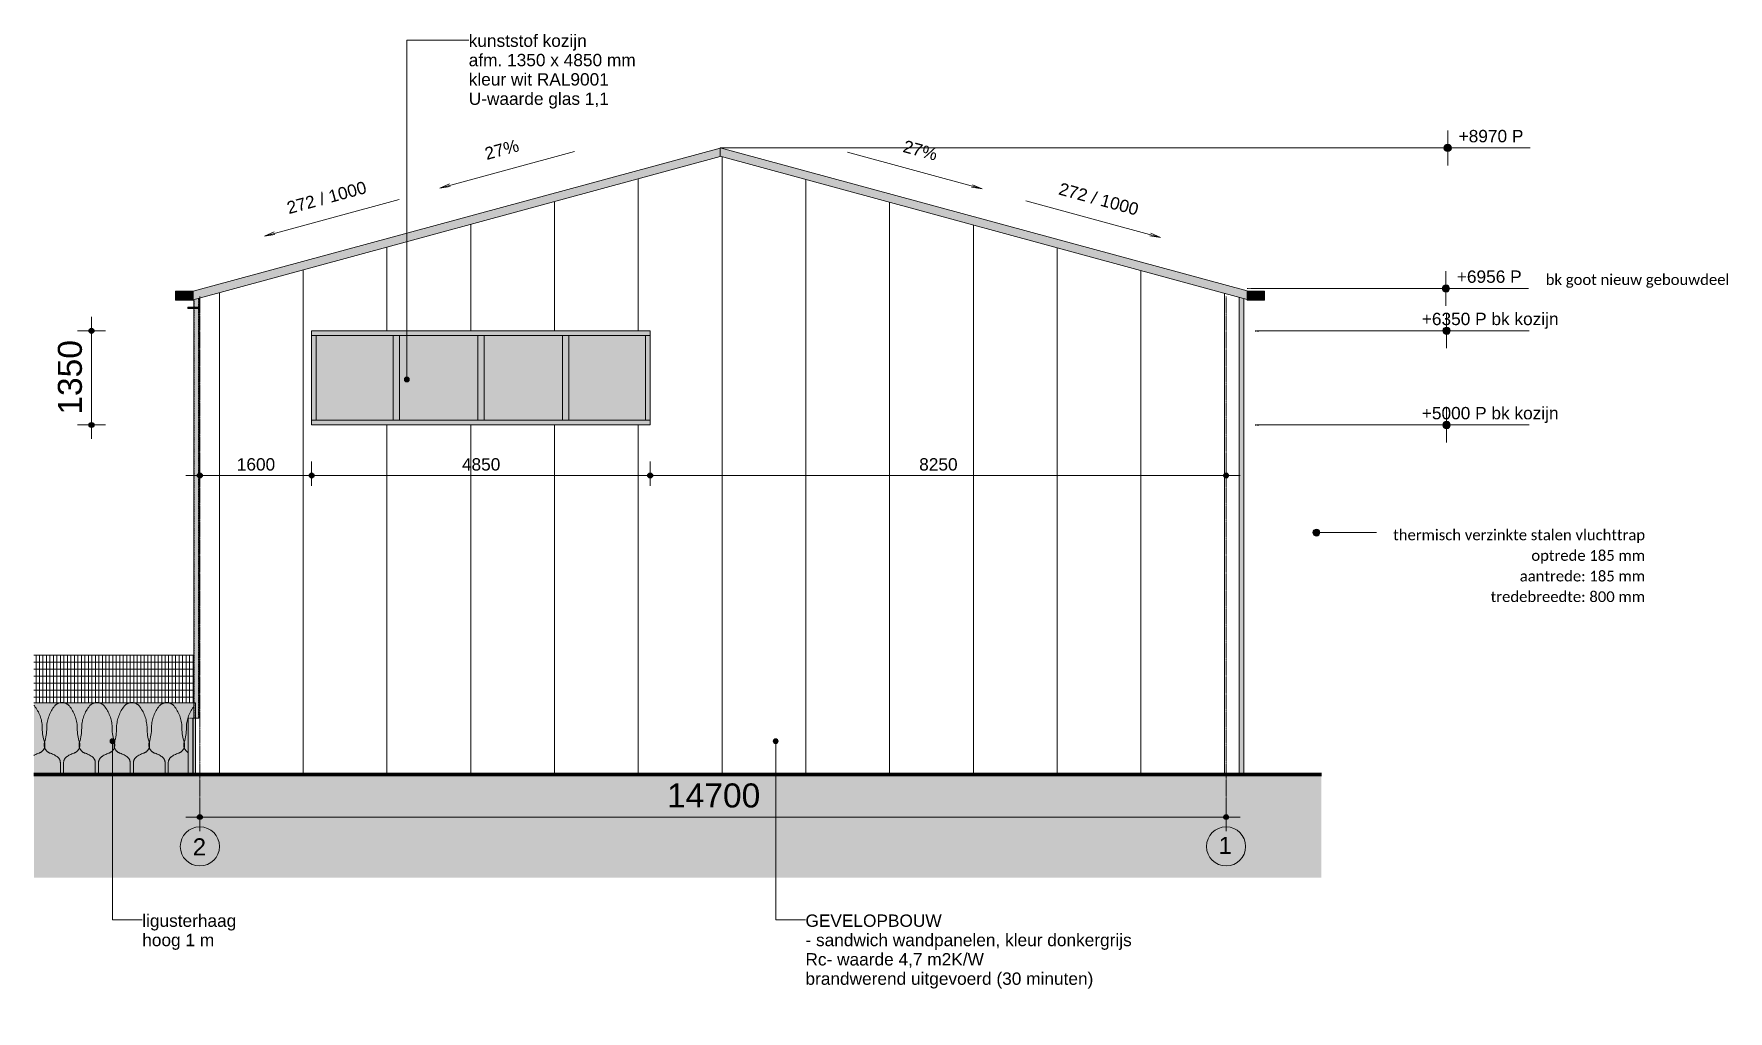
# Model space of a CAD drawing. Header units: millimetres. Extents: x 48682 to 485846, y -7071 to 11878.
# Drawn here: x 237132 to 261400, y -3400 to 10604 of the extents above; entities that cross this region are included whole.
import ezdxf

# ---------------------------------------------------------------- set-up
doc = ezdxf.new("R2010")
doc.units = ezdxf.units.MM
for name, pattern in [('Dash', [6.35, 3.175, -3.175]), ('dash fine', [1.53, 1, -0.53]), ('dash-dash', [6, 3, -1, 1, -1]), ('dash-dash-dot', [10.5, 3, -1.5, 3, -1.5, 0, -1.5]), ('Hidden', [4, 2, -2])]:
    doc.linetypes.add(name, pattern=pattern)
for name, color, linetype, lineweight in [('A-ANNO-DIMS', 211, 'Continuous', 9), ('A-ANNO-DIMS-100', 211, 'Continuous', 9), ('A-AREA', 32, 'dash-dash-dot', 9), ('A-DETL', 90, 'Continuous', 13), ('A-DETL-GENF', 92, 'Continuous', 13), ('A-DOOR', 31, 'Continuous', 18), ('A-DOOR-GLAZ', 31, 'Continuous', 13), ('A-FLOR', 192, 'Continuous', 18), ('A-FLOR-HRAL', 11, 'Continuous', 13), ('A-GLAZ-CWMG', 51, 'Continuous', 13), ('A-WALL-PATT', 111, 'Continuous', 13), ('C-TOPO', 7, 'Continuous', 13), ('E-LITE-EQPM', 33, 'Continuous', 13), ('G-ANNO-DIMS', 111, 'Continuous', 9), ('G-ANNO-TEXT', 231, 'Continuous', 9), ('L-PLNT', 71, 'Continuous', 13), ('L-SITE', 91, 'Continuous', 13), ('S-COLS', 52, 'Continuous', 18), ('S-COLS-HDLN', 52, 'Hidden', 9), ('S-FNDN', 32, 'Continuous', 18)]:
    doc.layers.add(name, color=color, linetype=linetype, lineweight=lineweight)
doc.styles.add('Arial', font='arial.ttf', dxfattribs={"height": 177.035928})
doc.styles.add('Arial_1', font='arial.ttf', dxfattribs={"height": 245.883234})
doc.styles.add('Arial_2', font='arial.ttf', dxfattribs={"height": 344.236527})
doc.styles.add('Calibri', font='calibri.ttf', dxfattribs={"height": 153.100159})
doc.dimstyles.new('1_8mm', dxfattribs={"dimscale": 304.8, "dimtxt": 180, "dimasz": 0.918635, "dimexe": 0.492126, "dimexo": 0.0625, "dimgap": 0.059055, "dimtad": 1, "dimdec": 4, "dimzin": 0, "dimdsep": 46, "dimtxsty": 'Arial', "dimblk1": 'DOTSMALL', "dimblk2": 'DOTSMALL', "dimsah": 1, "dimcen": 0.09, "dimdle": 0.656168, "dimazin": 0, "dimtfac": 1, "dimtdec": 4, "dimtix": 1, "dimtmove": 0, "dimatfit": 3, "dimfxl": 0.656168, "dimfxlon": 1, "dimtvp": 1, "dimtolj": 1, "dimtzin": 0, "dimlwd": 13, "dimlwe": 13, "dimarcsym": 2})
doc.dimstyles.new('3_5mm', dxfattribs={"dimscale": 304.8, "dimtxt": 350, "dimasz": 0.918635, "dimexe": 0.656168, "dimexo": 0.0625, "dimgap": 0.114829, "dimtad": 1, "dimdec": 4, "dimzin": 0, "dimdsep": 46, "dimtxsty": 'Arial_2', "dimblk1": 'DOTSMALL', "dimblk2": 'DOTSMALL', "dimsah": 1, "dimcen": 0.09, "dimdle": 0.656168, "dimazin": 0, "dimtfac": 1, "dimtdec": 4, "dimtix": 1, "dimtmove": 0, "dimatfit": 3, "dimfxl": 0.656168, "dimfxlon": 1, "dimtvp": 1, "dimtolj": 1, "dimtzin": 0, "dimlwd": 13, "dimlwe": 13, "dimarcsym": 2})
pattern_1 = [(90, (-380612.1, 0), (-1200, 7e-14), [])]

msp = doc.modelspace()

# ---------------------------------------------------------------- texts
at = {"layer": 'G-ANNO-DIMS', "attachment_point": 1, "line_spacing_factor": 0.938532, "style": 'Arial'}
for s, insert, char_height, width in [('+8970 P', (257540.0067, 9227.95901), 177.035928, 1105.8764616), ('+6956 P', (257514.42014, 7213.95901), 177.035928, 1105.8764616), ('+6350 P bk kozijn', (257012.91162, 6607.95901), 177.0359281, 2332.7081611), ('+5000 P bk kozijn', (257012.91162, 5257.95901), 177.0359281, 2332.7081611)]:
    msp.add_mtext(s, dxfattribs=dict(at, insert=insert, char_height=char_height, width=width))
at = {"layer": 'G-ANNO-DIMS', "lineweight": 13, "char_height": 177.035928, "attachment_point": 1, "line_spacing_factor": 0.938532, "style": 'Arial'}
for s, insert, width, rotation in [('27%', (243571.67905, 8967.54715), 589.6567852, 15.191135655), ('27%', (249614.12162, 9085.91692), 589.6567852, 344.808864345), ('272 / 1000', (240737.31064, 8191.52673), 1395.3050667, 15.191135655), ('272 / 1000', (251844.23784, 8476.84393), 1395.3050667, 344.808864345)]:
    msp.add_mtext(s, dxfattribs=dict(at, insert=insert, width=width, rotation=rotation))
at = {"layer": 'G-ANNO-TEXT', "color": 7}
for s, insert, char_height, width, attachment_point, line_spacing_factor, style in [('bk goot nieuw gebouwdeel', (258787.33688, 7159.47691), 153.100159, 3190.1944018, 1, 1.156427, 'Calibri'), ('thermisch verzinkte stalen vluchttrap\\Poptrede 185 mm\\Paantrede: 185 mm\\Ptredebreedte: 800 mm', (260211.14484, 3500.99887), 153.100159, 4378.147632, 3, 1.156427, 'Calibri'), ('2', (239407.15702, -923.78318), 245.88323, 228, 1, 0.938532, 'Arial_1'), ('1', (254101.25774, -902.65871), 245.88323, 228, 1, 0.938532, 'Arial_1')]:
    msp.add_mtext(s, dxfattribs=dict(at, insert=insert, char_height=char_height, width=width, attachment_point=attachment_point, line_spacing_factor=line_spacing_factor, style=style))

# ---------------------------------------------------------------- blocks, each defined once
blk = doc.blocks.new('Top Rail Type - Top Rail_Internal_-8055464-linkergebouw noordoostgevel')
at = {"layer": 'A-FLOR-HRAL', "lineweight": 9}
h = blk.add_hatch(dxfattribs=at)
h.set_pattern_fill('FP_10', color=256, style=0, pattern_type=2)
h.set_pattern_definition([(0, (-317087.95, 0), (0, 100), []), (90, (-317087.947, 0), (-50, 3e-15), [])])
h.paths.add_polyline_path([(-65106, -10), (-65106, 0), (-77634, 0), (-77634, -10), (-66514, -10)], flags=0)
h.paths.add_polyline_path([(-78465, -10), (-78314, -10), (-78314, 0), (-80347, 0), (-80347, -10), (-78465, -10)], flags=0)
h.paths.add_polyline_path([(-78064, 0), (-78064, 2), (-78069, 2), (-78069, 0)], flags=0)
h.paths.add_polyline_path([(-78185, 0), (-78139, 0), (-78139, 2), (-78284, 2), (-78284, 0)], flags=0)
h.paths.add_polyline_path([(-77984, 1016), (-77984, 1017), (-77984, 1016)], flags=0)
h.paths.add_polyline_path([(-79002, 1020), (-78054, 1020), (-78054, 1700), (-80347, 1700), (-80346, 1020), (-79015, 1020)], flags=0)
at = {"layer": 'A-FLOR-HRAL'}
for p, q in [((-78054, 1700), (-80347, 1700)), ((-65106, 0), (-65106, -10))]:
    blk.add_line(p, q, dxfattribs=at)
blk = doc.blocks.new('300_28_ISR_kolom_buis - ø70x3_6 2-8360458-linkergebouw noordoostgevel')
at = {"layer": 'S-COLS-HDLN', "linetype": 'Continuous', "lineweight": 18}
h = blk.add_hatch(color=256, dxfattribs=at)
h.paths.add_polyline_path([(-78001, 800), (-77984, 800), (-77984, 6667), (-78054, 6667), (-78054, 1020), (-78034, 1020), (-78034, 800), (-78009, 800)], flags=0)
h.paths.add_polyline_path([(-78044, 6687), (-77984, 6687), (-77984, 6818), (-78054, 6799), (-78054, 6687), (-78049, 6687)], flags=0)
at = {"layer": 'A-DETL', "lineweight": 18}
for p, q in [((-78054, 6799), (-78054, 6687)), ((-77984, 6687), (-77984, 6818)), ((-78054, 6667), (-78054, 800)), ((-77984, 800), (-77984, 6667))]:
    blk.add_line(p, q, dxfattribs=at)
at = {"layer": 'S-COLS', "linetype": 'Hidden', "lineweight": 9}
for p, q in [((-78050, 6800), (-78050, 6687)), ((-77987, 6687), (-77987, 6817)), ((-78050, 6667), (-78050, 800)), ((-77987, 800), (-77987, 6667))]:
    blk.add_line(p, q, dxfattribs=at)
blk = doc.blocks.new('32_DO_glas - 01-8640239-linkergebouw noordoostgevel')
at = {"layer": 'A-DOOR-GLAZ'}
blk.add_hatch(color=256, dxfattribs=at).paths.add_polyline_path([(-71586, 5067), (-71586, 6283), (-72686, 6283), (-72686, 5067)], flags=0)
blk = doc.blocks.new('Rectangular Mullion - 32_rechts_67x100-8640298-linkergebouw noordoostgevel')
at = {"layer": 'A-GLAZ-CWMG'}
blk.add_hatch(color=256, dxfattribs=at).paths.add_polyline_path([(-75736, 6283), (-75156, 6283), (-75156, 6350), (-76369, 6350), (-76369, 6283), (-76302, 6283)], flags=0)
for p, q in [((-76369, 6283), (-76369, 6350)), ((-75156, 6350), (-76369, 6350)), ((-75156, 6283), (-76369, 6283))]:
    blk.add_line(p, q, dxfattribs=at)
blk = doc.blocks.new('Rectangular Mullion - 32_links_67x100-8640234-linkergebouw noordoostgevel')
at = {"layer": 'A-GLAZ-CWMG'}
blk.add_hatch(color=256, dxfattribs=at).paths.add_polyline_path([(-71586, 5000), (-71519, 5000), (-71519, 5067), (-72731, 5067), (-72731, 5000), (-72686, 5000)], flags=0)
for p, q in [((-72731, 5067), (-71519, 5067)), ((-72731, 5000), (-71519, 5000)), ((-71519, 5067), (-71519, 5000))]:
    blk.add_line(p, q, dxfattribs=at)
blk = doc.blocks.new('Rectangular Mullion - 32_rechts_67x100-8431541-linkergebouw noordoostgevel')
at = {"layer": 'A-GLAZ-CWMG'}
blk.add_hatch(color=256, dxfattribs=at).paths.add_polyline_path([(-76302, 5067), (-76302, 6283), (-76369, 6283), (-76369, 5067), (-76345, 5067)], flags=0)
for p, q in [((-76369, 6283), (-76302, 6283)), ((-76369, 6283), (-76369, 5067)), ((-76302, 6283), (-76302, 5067)), ((-76302, 5067), (-76369, 5067))]:
    blk.add_line(p, q, dxfattribs=at)
blk = doc.blocks.new('Rectangular Mullion - 32_links_67x100-8431542-linkergebouw noordoostgevel')
at = {"layer": 'A-GLAZ-CWMG'}
blk.add_hatch(color=256, dxfattribs=at).paths.add_polyline_path([(-71519, 5067), (-71519, 6283), (-71586, 6283), (-71586, 5067)], flags=0)
for p, q in [((-71586, 6283), (-71519, 6283)), ((-71586, 5067), (-71586, 6283)), ((-71519, 5067), (-71519, 6283)), ((-71519, 5067), (-71586, 5067))]:
    blk.add_line(p, q, dxfattribs=at)
blk = doc.blocks.new('32_DO_glas - 01-8640303-linkergebouw noordoostgevel')
at = {"layer": 'A-DOOR-GLAZ'}
blk.add_hatch(color=256, dxfattribs=at).paths.add_polyline_path([(-75111, 5067), (-73988, 5067), (-73988, 6283), (-75111, 6283), (-75111, 6131)], flags=0)
blk = doc.blocks.new('Rectangular Mullion - 32_rechts_67x100-8640235-linkergebouw noordoostgevel')
at = {"layer": 'A-GLAZ-CWMG'}
blk.add_hatch(color=256, dxfattribs=at).paths.add_polyline_path([(-73898, 6283), (-72731, 6283), (-72731, 6350), (-73943, 6350), (-73943, 6283)], flags=0)
for p, q in [((-72731, 6350), (-73943, 6350)), ((-72731, 6283), (-73943, 6283))]:
    blk.add_line(p, q, dxfattribs=at)
blk = doc.blocks.new('Rectangular Mullion - 32_links_67x100-8640299-linkergebouw noordoostgevel')
at = {"layer": 'A-GLAZ-CWMG'}
blk.add_hatch(color=256, dxfattribs=at).paths.add_polyline_path([(-73988, 5000), (-73943, 5000), (-73943, 5067), (-75156, 5067), (-75156, 5000), (-75111, 5000)], flags=0)
for p, q in [((-75156, 5067), (-73943, 5067)), ((-75156, 5000), (-73943, 5000))]:
    blk.add_line(p, q, dxfattribs=at)
blk = doc.blocks.new('Rectangular Mullion - 32_tussen_90x100-8431527-linkergebouw noordoostgevel')
at = {"layer": 'A-GLAZ-CWMG'}
blk.add_hatch(color=256, dxfattribs=at).paths.add_polyline_path([(-73988, 5067), (-73898, 5067), (-73898, 6283), (-73988, 6283), (-73988, 6199)], flags=0)
for p, q in [((-73988, 6283), (-73898, 6283)), ((-73988, 6283), (-73988, 5067)), ((-73898, 6283), (-73898, 5067)), ((-73898, 5067), (-73988, 5067))]:
    blk.add_line(p, q, dxfattribs=at)
blk = doc.blocks.new('300_28_ISR_kolom_buis - ø70x3_6 2-8363247-linkergebouw noordoostgevel')
at = {"layer": 'S-COLS-HDLN', "linetype": 'Continuous', "lineweight": 18}
blk.add_hatch(color=256, dxfattribs=at).paths.add_polyline_path([(-63084, 0), (-63014, 0), (-63014, 6813), (-63084, 6832), (-63084, 1432)], flags=0)
at = {"layer": 'A-DETL', "lineweight": 18}
blk.add_line((-63014, 0), (-63014, 6813), dxfattribs=at)
at = {"layer": 'S-COLS', "linetype": 'Hidden', "lineweight": 9}
for p, q in [((-63080, 0), (-63080, 6831)), ((-63017, 6814), (-63017, 0))]:
    blk.add_line(p, q, dxfattribs=at)
blk = doc.blocks.new('300_28_ISR_kolom_buis - ø70x3_6 2-8715042-linkergebouw noordoostgevel')
at = {"layer": 'S-COLS-HDLN', "linetype": 'Continuous', "lineweight": 18}
blk.add_hatch(color=256, dxfattribs=at).paths.add_polyline_path([(-78069, 0), (-78069, 2), (-78139, 2), (-78139, 0), (-78070, 0)], flags=0)
at = {"layer": 'A-DETL', "lineweight": 18}
for p, q in [((-78139, 800), (-78139, 0)), ((-78069, 0), (-78069, 800))]:
    blk.add_line(p, q, dxfattribs=at)
at = {"layer": 'S-COLS', "linetype": 'Hidden', "lineweight": 9}
for p, q in [((-78135, 800), (-78135, 0)), ((-78072, 0), (-78072, 800))]:
    blk.add_line(p, q, dxfattribs=at)
at = {"layer": 'S-COLS-HDLN'}
blk.add_line((-78139, 800), (-78069, 800), dxfattribs=at)
blk = doc.blocks.new('32_DO_glas - 01-8640247-linkergebouw noordoostgevel')
at = {"layer": 'A-DOOR-GLAZ'}
blk.add_hatch(color=256, dxfattribs=at).paths.add_polyline_path([(-73898, 5067), (-72776, 5067), (-72776, 6283), (-73898, 6283), (-73898, 6205)], flags=0)
blk = doc.blocks.new('Rectangular Mullion - 32_rechts_67x100-8640236-linkergebouw noordoostgevel')
at = {"layer": 'A-GLAZ-CWMG'}
blk.add_hatch(color=256, dxfattribs=at).paths.add_polyline_path([(-72616, 6283), (-71519, 6283), (-71519, 6350), (-72731, 6350), (-72731, 6283), (-72686, 6283)], flags=0)
for p, q in [((-71519, 6350), (-72731, 6350)), ((-71519, 6350), (-71519, 6283)), ((-71519, 6283), (-72731, 6283))]:
    blk.add_line(p, q, dxfattribs=at)
blk = doc.blocks.new('Rectangular Mullion - 32_links_67x100-8640237-linkergebouw noordoostgevel')
at = {"layer": 'A-GLAZ-CWMG'}
blk.add_hatch(color=256, dxfattribs=at).paths.add_polyline_path([(-72776, 5000), (-72731, 5000), (-72731, 5067), (-73943, 5067), (-73943, 5000), (-73898, 5000)], flags=0)
for p, q in [((-73943, 5067), (-72731, 5067)), ((-73943, 5000), (-72731, 5000))]:
    blk.add_line(p, q, dxfattribs=at)
blk = doc.blocks.new('32_DO_glas - 01-8640311-linkergebouw noordoostgevel')
at = {"layer": 'A-DOOR-GLAZ'}
blk.add_hatch(color=256, dxfattribs=at).paths.add_polyline_path([(-75201, 5067), (-75201, 6283), (-76302, 6283), (-76302, 5067), (-75736, 5067)], flags=0)
blk = doc.blocks.new('Rectangular Mullion - 32_rechts_67x100-8640300-linkergebouw noordoostgevel')
at = {"layer": 'A-GLAZ-CWMG'}
blk.add_hatch(color=256, dxfattribs=at).paths.add_polyline_path([(-75111, 6283), (-73943, 6283), (-73943, 6350), (-75156, 6350), (-75156, 6283)], flags=0)
for p, q in [((-73943, 6350), (-75156, 6350)), ((-73943, 6283), (-75156, 6283))]:
    blk.add_line(p, q, dxfattribs=at)
blk = doc.blocks.new('Rectangular Mullion - 32_links_67x100-8640301-linkergebouw noordoostgevel')
at = {"layer": 'A-GLAZ-CWMG'}
blk.add_hatch(color=256, dxfattribs=at).paths.add_polyline_path([(-75201, 5000), (-75156, 5000), (-75156, 5067), (-76369, 5067), (-76369, 5000), (-75736, 5000)], flags=0)
for p, q in [((-76369, 5000), (-76369, 5067)), ((-76369, 5067), (-75156, 5067)), ((-76369, 5000), (-75156, 5000))]:
    blk.add_line(p, q, dxfattribs=at)
blk = doc.blocks.new('300_90_VAE_parkeerplek - 2500x5000-7977994-linkergebouw noordoostgevel')
at = {"layer": 'L-SITE'}
for points in [[(-79194, 2), (-78284, 2), (-78284, 5), (-80347, 5), (-80347, 2), (-79482, 2)], [(-78906, 0), (-78284, 0), (-78284, 2), (-80347, 2), (-80347, 0), (-79194, 0)]]:
    blk.add_hatch(color=256, dxfattribs=at).paths.add_polyline_path(points, flags=0)
at = {"layer": 'A-DETL', "lineweight": 18}
for p, q in [((-80347, 5), (-78284, 5)), ((-78284, 2), (-80347, 2)), ((-80347, 2), (-78284, 2)), ((-78284, 2), (-78284, 5)), ((-78284, 2), (-78284, 0)), ((-78314, 0), (-80347, 0))]:
    blk.add_line(p, q, dxfattribs=at)
blk = doc.blocks.new('200_VAE_63_spotlamp - rond-8711555-linkergebouw noordoostgevel')
at = {"layer": 'E-LITE-EQPM'}
blk.add_hatch(color=256, dxfattribs=at).paths.add_polyline_path([(-78019, 6667), (-77984, 6667), (-77984, 6687), (-78142, 6687), (-78142, 6667), (-78028, 6667)], flags=0)
for p, q in [((-78142, 6687), (-77984, 6687)), ((-78142, 6687), (-78142, 6667)), ((-78142, 6667), (-77984, 6667))]:
    blk.add_line(p, q, dxfattribs=at)
blk = doc.blocks.new('90_SI_boom - eik-7766839-linkergebouw noordoostgevel')
at = {"layer": 'L-PLNT', "flags": 128}
for points in [[(-80347, 982), (-80346, 982), (-80343, 978), (-80340, 974), (-80338, 973)], [(-80338, 973), (-80326, 957), (-80314, 940), (-80303, 923), (-80293, 905), (-80283, 887), (-80274, 869), (-80266, 850), (-80258, 831), (-80251, 812), (-80245, 793), (-80240, 773), (-80236, 753), (-80232, 733), (-80229, 713), (-80227, 692), (-80226, 672), (-80226, 653)], [(-80226, 653), (-80226, 627), (-80224, 601), (-80221, 576), (-80218, 550), (-80213, 525), (-80208, 500), (-80201, 475), (-80195, 454)], [(-80276, 296), (-80290, 291), (-80304, 285), (-80318, 279), (-80331, 273), (-80345, 266), (-80347, 264)], [(-80195, 454), (-80193, 449), (-80192, 444), (-80191, 439), (-80190, 434), (-80190, 429), (-80189, 424), (-80189, 419), (-80189, 414), (-80189, 409), (-80189, 404), (-80190, 399), (-80191, 394), (-80191, 389), (-80193, 385), (-80194, 380), (-80195, 375), (-80197, 370), (-80199, 366), (-80201, 361), (-80203, 356), (-80206, 352), (-80208, 348), (-80211, 344), (-80214, 340), (-80217, 336), (-80221, 332), (-80224, 328), (-80227, 325), (-80231, 321), (-80235, 318), (-80239, 315), (-80243, 312), (-80247, 309), (-80252, 307), (-80256, 304), (-80260, 302), (-80265, 300), (-80270, 298), (-80274, 296), (-80276, 296)]]:
    blk.add_lwpolyline(points, dxfattribs=at)
blk = doc.blocks.new('90_SI_boom - eik-V25-linkergebouw noordoostgevel')
at = {"layer": 'L-PLNT'}
for p, q in [((-79967, 156), (-79967, 5)), ((-79921, 5), (-79921, 156))]:
    blk.add_line(p, q, dxfattribs=at)
at = {"layer": 'L-PLNT', "flags": 128}
for points in [[(-80162, 653), (-80162, 673), (-80161, 693), (-80159, 714), (-80156, 734), (-80152, 754), (-80148, 774), (-80143, 794), (-80137, 813), (-80130, 832), (-80122, 851), (-80114, 870), (-80105, 888), (-80095, 906), (-80085, 924), (-80074, 941), (-80062, 957), (-80050, 973)], [(-80050, 973), (-80047, 977), (-80043, 980), (-80040, 984), (-80036, 988), (-80032, 991), (-80028, 994), (-80024, 997), (-80019, 1000), (-80015, 1003), (-80011, 1005), (-80006, 1008), (-80001, 1010), (-79997, 1012), (-79992, 1014), (-79987, 1015), (-79982, 1017), (-79977, 1018), (-79972, 1019), (-79967, 1020), (-79962, 1020), (-79957, 1021), (-79952, 1021), (-79950, 1021)], [(-79939, 1021), (-79939, 1021), (-79939, 1021), (-79939, 1021), (-79939, 1021), (-79939, 1021), (-79939, 1021), (-79939, 1021), (-79939, 1021), (-79939, 1021), (-79939, 1021), (-79939, 1021), (-79939, 1021), (-79939, 1021), (-79939, 1021), (-79939, 1021), (-79940, 1021), (-79940, 1021), (-79940, 1021), (-79940, 1021), (-79940, 1021), (-79940, 1021), (-79941, 1021), (-79941, 1021), (-79941, 1021), (-79941, 1021), (-79941, 1021), (-79941, 1021), (-79942, 1021), (-79942, 1021), (-79942, 1021), (-79942, 1021), (-79943, 1021), (-79943, 1021), (-79943, 1021), (-79943, 1021), (-79943, 1021), (-79944, 1021), (-79944, 1021), (-79944, 1021), (-79944, 1021), (-79944, 1021), (-79945, 1021), (-79945, 1021), (-79945, 1021), (-79945, 1021), (-79946, 1021), (-79946, 1021), (-79946, 1021), (-79946, 1021), (-79946, 1021), (-79947, 1021), (-79947, 1021), (-79947, 1021), (-79947, 1021), (-79947, 1021), (-79948, 1021), (-79948, 1021), (-79948, 1021), (-79948, 1021), (-79948, 1021), (-79948, 1021), (-79949, 1021), (-79949, 1021), (-79949, 1021), (-79949, 1021), (-79949, 1021), (-79949, 1021), (-79949, 1021), (-79949, 1021), (-79949, 1021), (-79949, 1021), (-79950, 1021), (-79950, 1021), (-79950, 1021), (-79950, 1021), (-79950, 1021), (-79950, 1021), (-79950, 1021)], [(-79950, 1021), (-79950, 1021), (-79950, 1021), (-79950, 1021), (-79950, 1021), (-79950, 1021), (-79950, 1021), (-79949, 1021), (-79949, 1021), (-79949, 1021), (-79949, 1021), (-79949, 1021), (-79949, 1021), (-79949, 1021), (-79949, 1021), (-79949, 1021), (-79949, 1021), (-79948, 1021), (-79948, 1021), (-79948, 1021), (-79948, 1021), (-79948, 1021), (-79948, 1021), (-79947, 1021), (-79947, 1021), (-79947, 1021), (-79947, 1021), (-79947, 1021), (-79947, 1021), (-79946, 1021), (-79946, 1021), (-79946, 1021), (-79946, 1021), (-79945, 1021), (-79945, 1021), (-79945, 1021), (-79945, 1021), (-79945, 1021), (-79944, 1021), (-79944, 1021), (-79944, 1021), (-79944, 1021), (-79943, 1021), (-79943, 1021), (-79943, 1021), (-79943, 1021), (-79943, 1021), (-79942, 1021), (-79942, 1021), (-79942, 1021), (-79942, 1021), (-79942, 1021), (-79941, 1021), (-79941, 1021), (-79941, 1021), (-79941, 1021), (-79941, 1021), (-79940, 1021), (-79940, 1021), (-79940, 1021), (-79940, 1021), (-79940, 1021), (-79940, 1021), (-79940, 1021), (-79939, 1021), (-79939, 1021), (-79939, 1021), (-79939, 1021), (-79939, 1021), (-79939, 1021), (-79939, 1021), (-79939, 1021), (-79939, 1021), (-79939, 1021), (-79939, 1021), (-79939, 1021), (-79939, 1021), (-79939, 1021), (-79939, 1021)], [(-79939, 1021), (-79933, 1021), (-79928, 1020), (-79923, 1020), (-79918, 1019), (-79913, 1018), (-79908, 1017), (-79903, 1016), (-79898, 1014), (-79893, 1013), (-79889, 1011), (-79884, 1009), (-79879, 1006), (-79875, 1004), (-79870, 1001), (-79866, 998), (-79862, 995), (-79858, 992), (-79854, 989), (-79850, 985), (-79846, 982), (-79843, 978), (-79840, 974), (-79838, 973)], [(-79838, 973), (-79826, 957), (-79814, 940), (-79803, 923), (-79793, 905), (-79783, 887), (-79774, 869), (-79766, 850), (-79758, 831), (-79751, 812), (-79745, 793), (-79740, 773), (-79736, 753), (-79732, 733), (-79729, 713), (-79727, 692), (-79726, 672), (-79726, 653)], [(-80193, 454), (-80186, 478), (-80180, 503), (-80174, 529), (-80170, 554), (-80166, 579), (-80164, 605), (-80163, 631), (-80162, 653)], [(-79726, 653), (-79726, 627), (-79724, 601), (-79721, 576), (-79718, 550), (-79713, 525), (-79708, 500), (-79701, 475), (-79695, 454)], [(-80113, 296), (-80117, 297), (-80122, 299), (-80127, 301), (-80131, 304), (-80136, 306), (-80140, 308), (-80144, 311), (-80148, 314), (-80152, 317), (-80156, 320), (-80160, 324), (-80163, 327), (-80167, 331), (-80170, 335), (-80173, 338), (-80176, 343), (-80179, 347), (-80182, 351), (-80184, 355), (-80187, 360), (-80189, 364), (-80191, 369), (-80192, 374), (-80194, 378), (-80195, 383), (-80196, 388), (-80197, 393), (-80198, 398), (-80199, 403), (-80199, 408), (-80199, 413), (-80199, 418), (-80199, 423), (-80199, 428), (-80198, 433), (-80197, 438), (-80196, 443), (-80195, 448), (-80194, 453), (-80193, 454)], [(-80015, 248), (-80027, 256), (-80040, 264), (-80053, 271), (-80067, 278), (-80081, 284), (-80095, 290), (-80109, 295), (-80113, 296)], [(-79967, 156), (-79967, 161), (-79967, 165), (-79968, 170), (-79968, 174), (-79969, 178), (-79970, 183), (-79971, 187), (-79972, 191), (-79974, 195), (-79976, 199), (-79977, 204), (-79979, 207), (-79981, 211), (-79984, 215), (-79986, 219), (-79989, 223), (-79991, 226), (-79994, 229), (-79997, 233), (-80000, 236), (-80004, 239), (-80007, 242), (-80011, 245), (-80014, 247), (-80015, 248)], [(-79873, 248), (-79877, 245), (-79881, 242), (-79884, 239), (-79887, 236), (-79890, 233), (-79893, 230), (-79896, 227), (-79899, 223), (-79902, 220), (-79904, 216), (-79906, 212), (-79909, 208), (-79911, 204), (-79912, 200), (-79914, 196), (-79916, 192), (-79917, 188), (-79918, 183), (-79919, 179), (-79920, 175), (-79921, 170), (-79921, 166), (-79921, 162), (-79921, 157), (-79921, 156)], [(-79776, 296), (-79790, 291), (-79804, 285), (-79818, 279), (-79831, 273), (-79845, 266), (-79857, 258), (-79870, 250), (-79873, 248)], [(-79695, 454), (-79693, 449), (-79692, 444), (-79691, 439), (-79690, 434), (-79690, 429), (-79689, 424), (-79689, 419), (-79689, 414), (-79689, 409), (-79689, 404), (-79690, 399), (-79691, 394), (-79691, 389), (-79693, 385), (-79694, 380), (-79695, 375), (-79697, 370), (-79699, 366), (-79701, 361), (-79703, 356), (-79706, 352), (-79708, 348), (-79711, 344), (-79714, 340), (-79717, 336), (-79721, 332), (-79724, 328), (-79727, 325), (-79731, 321), (-79735, 318), (-79739, 315), (-79743, 312), (-79747, 309), (-79752, 307), (-79756, 304), (-79760, 302), (-79765, 300), (-79770, 298), (-79774, 296), (-79776, 296)]]:
    blk.add_lwpolyline(points, dxfattribs=at)
blk = doc.blocks.new('90_SI_boom - eik-V26-linkergebouw noordoostgevel')
at = {"layer": 'L-PLNT', "flags": 128}
for points in [[(-78162, 653), (-78162, 673), (-78161, 693), (-78159, 714), (-78156, 734), (-78152, 754), (-78148, 774), (-78143, 794), (-78137, 813), (-78130, 832), (-78122, 851), (-78114, 870), (-78105, 888), (-78095, 906), (-78085, 924), (-78074, 941), (-78062, 957), (-78054, 968)], [(-78193, 454), (-78186, 478), (-78180, 503), (-78174, 529), (-78170, 554), (-78166, 579), (-78164, 605), (-78163, 631), (-78162, 653)], [(-78139, 308), (-78140, 308), (-78144, 311), (-78148, 314), (-78152, 317), (-78156, 320), (-78160, 324), (-78163, 327), (-78167, 331), (-78170, 335), (-78173, 338), (-78176, 343), (-78179, 347), (-78182, 351), (-78184, 355), (-78187, 360), (-78189, 364), (-78191, 369), (-78192, 374), (-78194, 378), (-78195, 383), (-78196, 388), (-78197, 393), (-78198, 398), (-78199, 403), (-78199, 408), (-78199, 413), (-78199, 418), (-78199, 423), (-78199, 428), (-78198, 433), (-78197, 438), (-78196, 443), (-78195, 448), (-78194, 453), (-78193, 454)], [(-78064, 276), (-78067, 278), (-78069, 278)]]:
    blk.add_lwpolyline(points, dxfattribs=at)
blk = doc.blocks.new('DIMBLOCK32-linkergebouw noordoostgevel')
at = {"layer": 'A-ANNO-DIMS-100', "lineweight": 25}
h = blk.add_hatch(color=256, dxfattribs=at)
edge = h.paths.add_edge_path(flags=0)
edge.add_arc((237957, 6350), 35, 0, 360)
h = blk.add_hatch(color=256, dxfattribs=at)
edge = h.paths.add_edge_path(flags=0)
edge.add_arc((237957, 5000), 35, 0, 360)
at = {"layer": 'A-ANNO-DIMS-100', "lineweight": 13}
for p, q in [((238157, 6350), (237757, 6350)), ((237957, 4800), (237957, 6550)), ((237957, 6350), (238157, 6350)), ((238157, 5000), (237757, 5000)), ((237957, 5000), (238157, 5000))]:
    blk.add_line(p, q, dxfattribs=at)
at = {"layer": 'A-ANNO-DIMS-100', "lineweight": 25}
for centre in [(237957, 6350), (237957, 5000)]:
    blk.add_circle(centre, 35, dxfattribs=at)
at = {"layer": 'A-ANNO-DIMS-100', "color": 0, "lineweight": 13, "insert": (237475, 5147), "char_height": 344.2, "width": 1266.46, "attachment_point": 1, "rotation": 90, "line_spacing_factor": 0.938532, "style": 'Arial_2'}
blk.add_mtext('1350', dxfattribs=at)
blk = doc.blocks.new('_DotSmall')
at = {"color": 0, "linetype": 'ByBlock', "const_width": 0.5}
blk.add_lwpolyline([(-0.0625, 0, 1), (0.0625, 0, 1)], format="xyb", close=True, dxfattribs=at)
blk = doc.blocks.new('Spot Elevations - 1_8-7718674-linkergebouw noordoostgevel')
at = {"layer": 'G-ANNO-DIMS'}
h = blk.add_hatch(color=256, dxfattribs=at)
edge = h.paths.add_edge_path(flags=0)
edge.add_arc((-60095, 8970), 53, 0, 180)
edge.add_arc((-60095, 8970), 53, 180, 360)
at = {"layer": 'G-ANNO-DIMS', "lineweight": 13}
for p, q in [((-60095, 8720), (-60095, 9220)), ((-60177, 8970), (-60478, 8970)), ((-60177, 8970), (-58912, 8970))]:
    blk.add_line(p, q, dxfattribs=at)
for start, end in [(0, 180), (180, 0)]:
    blk.add_arc((-60095, 8970), 53, start, end, dxfattribs=at)
blk = doc.blocks.new('DIMBLOCK33-linkergebouw noordoostgevel')
at = {"layer": 'A-ANNO-DIMS-100', "lineweight": 25}
h = blk.add_hatch(color=256, dxfattribs=at)
edge = h.paths.add_edge_path(flags=0)
edge.add_arc((239509, -619), 35, 0, 360)
h = blk.add_hatch(color=256, dxfattribs=at)
edge = h.paths.add_edge_path(flags=0)
edge.add_arc((254209, -619), 35, 0, 360)
at = {"layer": 'A-ANNO-DIMS-100', "lineweight": 13}
for p, q in [((239509, -419), (239509, -819)), ((239509, -619), (239509, -419)), ((254209, -419), (254209, -819)), ((254209, -619), (254209, -419)), ((239309, -619), (254409, -619))]:
    blk.add_line(p, q, dxfattribs=at)
at = {"layer": 'A-ANNO-DIMS-100', "lineweight": 25}
for centre in [(239509, -619), (254209, -619)]:
    blk.add_circle(centre, 35, dxfattribs=at)
at = {"layer": 'A-ANNO-DIMS-100', "color": 0, "lineweight": 13, "insert": (246200, -137), "char_height": 344.2, "width": 1583.08, "attachment_point": 1, "line_spacing_factor": 0.938532, "style": 'Arial_2'}
blk.add_mtext('14700', dxfattribs=at)
blk = doc.blocks.new('DIMBLOCK34-linkergebouw noordoostgevel')
at = {"layer": 'A-ANNO-DIMS-100', "lineweight": 25}
h = blk.add_hatch(color=256, dxfattribs=at)
edge = h.paths.add_edge_path(flags=0)
edge.add_arc((239509, 4276), 35, 0, 360)
h = blk.add_hatch(color=256, dxfattribs=at)
edge = h.paths.add_edge_path(flags=0)
edge.add_arc((241110, 4276), 35, 0, 360)
at = {"layer": 'A-ANNO-DIMS-100', "lineweight": 13}
for p, q in [((239509, 4476), (239509, 4126)), ((239509, 4276), (239509, 4476)), ((241110, 4476), (241110, 4126)), ((241110, 4276), (241110, 4476)), ((239309, 4276), (241110, 4276))]:
    blk.add_line(p, q, dxfattribs=at)
at = {"layer": 'A-ANNO-DIMS-100', "lineweight": 25}
for centre in [(239509, 4276), (241110, 4276)]:
    blk.add_circle(centre, 35, dxfattribs=at)
at = {"layer": 'A-ANNO-DIMS-100', "color": 0, "lineweight": 13, "insert": (240038, 4524), "char_height": 177, "width": 651.32, "attachment_point": 1, "line_spacing_factor": 0.938532, "style": 'Arial'}
blk.add_mtext('1600', dxfattribs=at)
blk = doc.blocks.new('DIMBLOCK35-linkergebouw noordoostgevel')
at = {"layer": 'A-ANNO-DIMS-100', "lineweight": 25}
h = blk.add_hatch(color=256, dxfattribs=at)
edge = h.paths.add_edge_path(flags=0)
edge.add_arc((241110, 4276), 35, 0, 360)
h = blk.add_hatch(color=256, dxfattribs=at)
edge = h.paths.add_edge_path(flags=0)
edge.add_arc((245960, 4276), 35, 0, 360)
at = {"layer": 'A-ANNO-DIMS-100', "lineweight": 13}
for p, q in [((241110, 4476), (241110, 4126)), ((241110, 4276), (241110, 4476)), ((245960, 4476), (245960, 4126)), ((245960, 4276), (245960, 4476)), ((241110, 4276), (245960, 4276))]:
    blk.add_line(p, q, dxfattribs=at)
at = {"layer": 'A-ANNO-DIMS-100', "lineweight": 25}
for centre in [(241110, 4276), (245960, 4276)]:
    blk.add_circle(centre, 35, dxfattribs=at)
at = {"layer": 'A-ANNO-DIMS-100', "color": 0, "lineweight": 13, "insert": (243263, 4524), "char_height": 177, "width": 651.32, "attachment_point": 1, "line_spacing_factor": 0.938532, "style": 'Arial'}
blk.add_mtext('4850', dxfattribs=at)
blk = doc.blocks.new('DIMBLOCK36-linkergebouw noordoostgevel')
at = {"layer": 'A-ANNO-DIMS-100', "lineweight": 25}
h = blk.add_hatch(color=256, dxfattribs=at)
edge = h.paths.add_edge_path(flags=0)
edge.add_arc((245960, 4276), 35, 0, 360)
h = blk.add_hatch(color=256, dxfattribs=at)
edge = h.paths.add_edge_path(flags=0)
edge.add_arc((254209, 4276), 35, 0, 360)
at = {"layer": 'A-ANNO-DIMS-100', "lineweight": 13}
for p, q in [((245960, 4476), (245960, 4126)), ((245960, 4276), (245960, 4476)), ((254209, 4476), (254209, 4126)), ((254209, 4276), (254209, 4476)), ((245960, 4276), (254409, 4276))]:
    blk.add_line(p, q, dxfattribs=at)
at = {"layer": 'A-ANNO-DIMS-100', "lineweight": 25}
for centre in [(245960, 4276), (254209, 4276)]:
    blk.add_circle(centre, 35, dxfattribs=at)
at = {"layer": 'A-ANNO-DIMS-100', "color": 0, "lineweight": 13, "insert": (249813, 4524), "char_height": 177, "width": 651.32, "attachment_point": 1, "line_spacing_factor": 0.938532, "style": 'Arial'}
blk.add_mtext('8250', dxfattribs=at)

# ---------------------------------------------------------------- dimensions: what is measured, and where the dimension line sits
at = {"layer": 'A-ANNO-DIMS', "lineweight": 13}
dim = msp.add_linear_dim(base=(237956.77242, 6350), p1=(238156.77242, 5000), p2=(238156.77242, 6350), angle=90, dimstyle='3_5mm', override={"dimpost": '<>', "dimfxl": 1350}, dxfattribs=at)
dim.commit()
dim.dimension.update_dxf_attribs({"geometry": 'DIMBLOCK32-linkergebouw noordoostgevel', "text_midpoint": (237745.89714, 5675)})
for base, p1, p2, dimstyle, override, picture, middle in [((241109.544077389, 4275.9251315216), (239509.222826386, 4475.9251315216), (241109.544077389, 4475.9251315216), '1_8mm', {"dimpost": '<>', "dimfxl": 1600.321251}, 'DIMBLOCK34-linkergebouw noordoostgevel', (240309.3834518875, 4384.3148948142)), ((245959.54408, 4275.92513), (241109.54408, 4475.92513), (245959.54408, 4475.92513), '1_8mm', {"dimpost": '<>', "dimfxl": 4850}, 'DIMBLOCK35-linkergebouw noordoostgevel', (243534.54408, 4384.31489)), ((254209.2228263859, 4275.9251315216), (245959.544077389, 4475.9251315216), (254209.2228263859, 4475.9251315216), '1_8mm', {"dimpost": '<>', "dimfxl": 8249.678749}, 'DIMBLOCK36-linkergebouw noordoostgevel', (250084.3834518875, 4384.3148948142)), ((254209.22283, -618.81395), (239509.22283, -418.81395), (254209.22283, -418.81395), '3_5mm', {"dimpost": '<>', "dimfxl": 14700}, 'DIMBLOCK33-linkergebouw noordoostgevel', (246859.22283, -408.05608))]:
    dim = msp.add_linear_dim(base=base, p1=p1, p2=p2, dimstyle=dimstyle, override=override, dxfattribs=at)
    dim.commit()
    dim.dimension.update_dxf_attribs({"geometry": picture, "text_midpoint": middle})

# ---------------------------------------------------------------- hatches: boundary and pattern name
at = {"layer": 'A-DETL-GENF'}
for color, points in [(9, [(239336.38509, 6789.74894), (239411.30447, 6789.74894), (239411.30447, 6915), (239161.43964, 6915), (239161.43964, 6789.74894)]), (9, [(254760.90891, 6789.74894), (254760.90891, 6915), (254511.04408, 6915), (254511.04408, 6789.74894)]), (81, [(238042.76973, 5), (238056.89483, 5), (238056.89483, 156.25), (238060.40433, 182.40484), (238066.00878, 199.85776), (238078.07001, 220.83722), (238088.50623, 233.81603), (238104.9024, 247.6282), (238140.22157, 268.96982), (238170.50476, 283.6757), (238222.82722, 304.3447), (238244.48188, 319.28993), (238257.22076, 331.13388), (238271.40367, 350.52262), (238281.67014, 372.27593), (238284.31004, 380.39703), (238288.09855, 368.07075), (238298.62417, 347.84458), (238311.25546, 331.13388), (238330.81403, 313.94741), (238345.649, 304.3447), (238384.16156, 288.89141), (238409.62662, 278.15266), (238441.47413, 261.32642), (238466.20795, 245.40921), (238481.70863, 231.65381), (238493.40422, 217.10881), (238504.59309, 194.05218), (238509.69842, 175.65193), (238511.58139, 154.11012), (238512.39822, 5), (238556.89483, 5), (238556.89483, 156.25), (238560.40433, 182.40484), (238566.00878, 199.85776), (238578.07001, 220.83722), (238588.50623, 233.81603), (238604.9024, 247.6282), (238644.53122, 271.0943), (238670.50476, 283.6757), (238722.82722, 304.3447), (238744.48188, 319.28993), (238757.22076, 331.13388), (238771.40367, 350.52262), (238781.67014, 372.27593), (238784.23811, 380.63107), (238788.61969, 367.05169), (238798.62417, 347.84458), (238811.25546, 331.13388), (238830.81403, 313.94741), (238845.649, 304.3447), (238884.16156, 288.89141), (238909.62662, 278.15266), (238941.47413, 261.32642), (238966.20795, 245.40921), (238981.70863, 231.65381), (238993.40422, 217.10881), (239004.7524, 193.51881), (239009.69842, 175.65193), (239011.58139, 154.11012), (239012.39822, 5), (239056.89483, 5), (239056.89483, 156.25), (239060.40433, 182.40484), (239066.00878, 199.85776), (239078.07001, 220.83722), (239088.50623, 233.81603), (239104.9024, 247.6282), (239135.8826, 266.8309), (239170.50476, 283.6757), (239222.82722, 304.3447), (239244.48188, 319.28993), (239257.22076, 331.13388), (239271.40367, 350.52262), (239281.67014, 372.27593), (239284.23811, 380.63107), (239288.09855, 368.07075), (239298.62417, 347.84458), (239311.25546, 331.13388), (239330.81403, 313.94741), (239339.80447, 309.00911), (239339.80447, 800), (239409.80447, 800), (239409.80447, 278.06498), (239414.80447, 275.60019), (239414.80447, 800), (239424.57871, 800), (239424.57871, 967.39517), (239396.57858, 927.595), (239380.31704, 901.03361), (239357.30447, 853.26368), (239340.99707, 809.34237), (239332.3442, 780.8788), (239323.108, 736.94924), (239317.90027, 695.71395), (239313.61571, 596.85909), (239306.8468, 544.25189), (239298.59995, 502.46781), (239284.23811, 450.66836), (239281.03992, 462.65857), (239267.45248, 514.74837), (239260.10524, 551.97444), (239253.79013, 614.22691), (239249.79411, 701.90462), (239244.25482, 742.8389), (239232.30231, 793.4766), (239220.50763, 829.88062), (239201.80851, 873.80074), (239184.08125, 907.69446), (239157.61027, 948.74908), (239137.08525, 975.80187), (239122.10881, 990.54177), (239109.00597, 1000.39595), (239092.32886, 1009.48954), (239065.85588, 1017.89956), (239051.35947, 1020), (239023.54953, 1018.92406), (239023.54953, 1020), (239008.94479, 1019.06345), (238994.50553, 1016.13378), (238973.06614, 1007.88638), (238952.32373, 995.16319), (238942.23817, 987.33795), (238924.99236, 967.95762), (238896.57858, 927.595), (238880.31704, 901.03361), (238860.66393, 861.67791), (238844.74941, 821.68567), (238832.3442, 780.8788), (238823.108, 736.94924), (238817.90027, 695.71395), (238813.61571, 596.85909), (238806.8468, 544.25189), (238798.59995, 502.46781), (238784.23811, 450.66836), (238781.03992, 462.65857), (238767.45248, 514.74837), (238760.10524, 551.97444), (238753.79013, 614.22691), (238749.79411, 701.90462), (238745.15942, 738.60257), (238732.30231, 793.4766), (238720.50763, 829.88062), (238701.80851, 873.80074), (238684.08125, 907.69446), (238657.61027, 948.74908), (238637.08525, 975.80187), (238622.10881, 990.54177), (238609.00597, 1000.39595), (238592.32886, 1009.48954), (238565.85588, 1017.89956), (238551.35947, 1020), (238523.54953, 1018.92406), (238523.54953, 1020), (238508.94479, 1019.06345), (238494.50553, 1016.13378), (238473.06614, 1007.88638), (238452.32373, 995.16319), (238442.23817, 987.33795), (238424.99236, 967.95762), (238396.57858, 927.595), (238380.31704, 901.03361), (238360.94697, 862.38684), (238344.83338, 821.96189), (238332.3442, 780.8788), (238323.108, 736.94924), (238317.90027, 695.71395), (238313.61571, 596.85909), (238306.8468, 544.25189), (238298.59995, 502.46781), (238284.23811, 450.66836), (238280.77099, 463.61757), (238267.45248, 514.74837), (238260.10524, 551.97444), (238253.79013, 614.22691), (238249.79411, 701.90462), (238244.25482, 742.8389), (238232.30231, 793.4766), (238220.50763, 829.88062), (238201.80851, 873.80074), (238184.08125, 907.69446), (238157.61027, 948.74908), (238137.08525, 975.80187), (238122.10881, 990.54177), (238109.00597, 1000.39595), (238092.32886, 1009.48954), (238065.85588, 1017.89956), (238051.35947, 1020), (238023.54953, 1018.92406), (238023.54953, 1020), (238008.94479, 1019.06345), (237994.50553, 1016.13378), (237973.06614, 1007.88638), (237952.32373, 995.16319), (237942.23817, 987.33795), (237924.99236, 967.95762), (237896.57858, 927.595), (237880.31704, 901.03361), (237860.94697, 862.38684), (237844.74941, 821.68567), (237832.3442, 780.8788), (237823.108, 736.94924), (237817.90027, 695.71395), (237813.61571, 596.85909), (237806.8468, 544.25189), (237798.59995, 502.46781), (237784.23811, 450.66836), (237780.00039, 466.36549), (237767.45248, 514.74837), (237760.10524, 551.97444), (237753.79013, 614.22691), (237749.79411, 701.90462), (237745.15942, 738.60257), (237732.30231, 793.4766), (237720.50763, 829.88062), (237701.80851, 873.80074), (237684.08125, 907.69446), (237657.61027, 948.74908), (237637.08525, 975.80187), (237622.10881, 990.54177), (237607.56174, 1001.19162), (237592.32886, 1009.48954), (237565.85588, 1017.89956), (237551.35947, 1020), (237523.54953, 1018.92406), (237523.54953, 1020), (237508.94479, 1019.06345), (237491.82345, 1015.14981), (237473.06614, 1007.88638), (237452.32373, 995.16319), (237442.23817, 987.33795), (237424.99236, 967.95762), (237396.57858, 927.595), (237380.31704, 901.03361), (237360.94697, 862.38684), (237344.83338, 821.96189), (237332.3442, 780.8788), (237323.108, 736.94924), (237317.90027, 695.71395), (237313.61571, 596.85909), (237306.8468, 544.25189), (237298.59995, 502.46781), (237284.23811, 450.66836), (237280.77099, 463.61757), (237267.45248, 514.74837), (237260.10524, 551.97444), (237253.79013, 614.22691), (237249.79411, 701.90462), (237244.25482, 742.8389), (237232.30231, 793.4766), (237220.50763, 829.88062), (237201.80851, 873.80074), (237184.08125, 907.69446), (237157.61027, 948.74908), (237137.94411, 974.88846), (237131.60227, 980.64291), (237131.64516, 264.20437), (237135.8826, 266.8309), (237170.50476, 283.6757), (237222.82722, 304.3447), (237244.48188, 319.28993), (237257.22076, 331.13388), (237271.40367, 350.52262), (237281.67014, 372.27593), (237284.23811, 380.63107), (237288.09855, 368.07075), (237298.62417, 347.84458), (237311.25546, 331.13388), (237330.81403, 313.94741), (237345.649, 304.3447), (237384.16156, 288.89141), (237409.62662, 278.15266), (237441.47413, 261.32642), (237466.20795, 245.40921), (237481.70863, 231.65381), (237493.40422, 217.10881), (237504.59309, 194.05218), (237509.69842, 175.65193), (237511.58139, 154.11012), (237512.39822, 5), (237556.89483, 5), (237556.89483, 156.25), (237560.40433, 182.40484), (237566.00878, 199.85776), (237578.07001, 220.83722), (237588.50623, 233.81603), (237604.9024, 247.6282), (237635.91192, 266.84535), (237670.50476, 283.6757), (237722.82722, 304.3447), (237744.48188, 319.28993), (237757.22076, 331.13388), (237771.40367, 350.52262), (237781.67014, 372.27593), (237784.23811, 380.63107), (237788.09855, 368.07075), (237798.62417, 347.84458), (237811.25546, 331.13388), (237830.81403, 313.94741), (237845.649, 304.3447), (237884.16156, 288.89141), (237909.62662, 278.15266), (237941.47413, 261.32642), (237966.20795, 245.40921), (237981.70863, 231.65381), (237996.1331, 211.91463), (238004.59309, 194.05218), (238009.69842, 175.65193), (238011.58139, 154.11012), (238012.39822, 5), (238038.57329, 5)]), (81, [(239444.80447, 2), (239444.80447, 800), (239414.80447, 800), (239415.00447, 2), (239437.01781, 2)])]:
    msp.add_hatch(color=color, dxfattribs=at).paths.add_polyline_path(points, flags=0)
h = msp.add_hatch(color=81, dxfattribs=at)
h.paths.add_polyline_path([(239414.80447, 2), (239414.80447, 275.60019), (239409.80447, 278.06498), (239409.80447, 2)], flags=0)
h.paths.add_polyline_path([(239292.92934, 2), (239339.80447, 2), (239339.80447, 308.12787), (239323.99434, 319.28993), (239311.25546, 331.13388), (239297.07255, 350.52262), (239286.80608, 372.27593), (239284.23811, 380.63107), (239279.40929, 366.17713), (239269.85205, 347.84458), (239257.22076, 331.13388), (239237.66219, 313.94741), (239222.82722, 304.3447), (239184.31466, 288.89141), (239165.92736, 281.64169), (239126.47118, 260.99734), (239102.26827, 245.40921), (239087.13109, 232.10586), (239075.072, 217.10881), (239063.61389, 193.15076), (239058.7778, 175.65193), (239056.89483, 154.11012), (239056.89483, 5), (239194.80447, 5), (239194.80447, 2)], flags=0)
h.paths.add_polyline_path([(237996.1331, 5), (238011.58139, 5), (238011.58139, 156.25), (238008.0719, 182.40484), (238002.51898, 199.75966), (237991.26943, 219.7637), (237979.96999, 233.81603), (237958.87468, 250.5409), (237924.08886, 271.02338), (237897.97146, 283.6757), (237845.649, 304.3447), (237823.99434, 319.28993), (237811.25546, 331.13388), (237797.07255, 350.52262), (237786.80608, 372.27593), (237784.23811, 380.63107), (237780.00039, 367.333), (237769.85205, 347.84458), (237757.22076, 331.13388), (237737.66219, 313.94741), (237722.82722, 304.3447), (237684.31466, 288.89141), (237665.92736, 281.64169), (237626.47118, 260.99734), (237602.26827, 245.40921), (237587.13109, 232.10586), (237575.072, 217.10881), (237563.61389, 193.15076), (237558.7778, 175.65193), (237556.89483, 154.11012), (237556.89483, 5), (237707.95616, 5)], flags=0)
h.paths.add_polyline_path([(238056.89483, 5), (238511.58139, 5), (238511.58139, 156.25), (238508.0719, 182.40484), (238502.51898, 199.75966), (238491.26943, 219.7637), (238479.96999, 233.81603), (238458.87468, 250.5409), (238428.39851, 268.89891), (238397.97146, 283.6757), (238345.649, 304.3447), (238323.88428, 319.39225), (238311.25546, 331.13388), (238297.07255, 350.52262), (238286.80608, 372.27593), (238284.23811, 380.63107), (238279.40929, 366.17713), (238269.85205, 347.84458), (238257.22076, 331.13388), (238237.66219, 313.94741), (238222.82722, 304.3447), (238184.31466, 288.89141), (238165.92736, 281.64169), (238126.47118, 260.99734), (238102.26827, 245.40921), (238087.13109, 232.10586), (238075.072, 217.10881), (238063.61389, 193.15076), (238058.7778, 175.65193), (238056.89483, 154.11012)], flags=0)
h.paths.add_polyline_path([(237131.60227, 5), (237511.58139, 5), (237511.58139, 156.25), (237508.0719, 182.40484), (237502.51898, 199.75966), (237491.26943, 219.7637), (237479.96999, 233.81603), (237458.87468, 250.5409), (237432.59362, 266.8309), (237397.97146, 283.6757), (237345.649, 304.3447), (237323.88428, 319.39225), (237311.25546, 331.13388), (237297.07255, 350.52262), (237286.80608, 372.27593), (237284.23811, 380.63107), (237279.40929, 366.17713), (237269.85205, 347.84458), (237257.22076, 331.13388), (237237.66219, 313.94741), (237222.82722, 304.3447), (237184.31466, 288.89141), (237165.92736, 281.64169), (237131.60227, 264.17779), (237131.60227, 154.11012)], flags=0)
h.paths.add_polyline_path([(238556.89483, 5), (239011.58139, 5), (239011.58139, 156.25), (239008.0719, 182.40484), (239002.74394, 199.33148), (238991.26943, 219.7637), (238979.96999, 233.81603), (238958.87468, 250.5409), (238932.59362, 266.8309), (238897.97146, 283.6757), (238845.649, 304.3447), (238823.99434, 319.28993), (238811.25546, 331.13388), (238797.07255, 350.52262), (238786.80608, 372.27593), (238784.23811, 380.63107), (238779.40929, 366.17713), (238769.85205, 347.84458), (238757.22076, 331.13388), (238737.66219, 313.94741), (238722.82722, 304.3447), (238684.31466, 288.89141), (238665.92736, 281.64169), (238626.47118, 260.99734), (238602.26827, 245.40921), (238587.13109, 232.10586), (238572.48698, 212.18846), (238563.61389, 193.15076), (238558.7778, 175.65193), (238556.89483, 154.11012)], flags=0)
h.paths.add_polyline_path([(237784.23811, 450.66836), (237786.94018, 460.88942), (237800.47969, 511.99185), (237809.26333, 559.61116), (237814.54921, 610.60554), (237818.68211, 701.90462), (237824.2214, 742.8389), (237835.23362, 790.38354), (237844.91767, 822.23918), (237860.94697, 862.38684), (237882.335, 904.32972), (237909.70148, 947.16566), (237931.39097, 975.80187), (237946.32041, 990.5053), (237963.15863, 1002.428), (237982.21061, 1011.62317), (238002.64415, 1017.89121), (238008.94479, 1020), (237557.02092, 1019.4866), (237573.97069, 1016.13378), (237598.29031, 1006.29956), (237613.90308, 996.90847), (237626.23805, 987.33795), (237640.64865, 971.81283), (237670.77676, 929.42584), (237688.15918, 901.03361), (237709.23837, 858.10609), (237724.32709, 819.71106), (237738.08877, 771.71512), (237745.58412, 735.23972), (237750.57595, 695.71395), (237755.67835, 589.85996), (237760.79569, 548.47613), (237769.87627, 502.46781), (237783.50155, 453.88045)], flags=0)
h.paths.add_polyline_path([(237284.23811, 450.66836), (237286.94018, 460.88942), (237300.47969, 511.99185), (237309.26333, 559.61116), (237314.54921, 610.60554), (237318.68211, 701.90462), (237324.2214, 742.8389), (237336.09095, 793.20371), (237344.91767, 822.23918), (237360.94697, 862.38684), (237382.335, 904.32972), (237409.70148, 947.16566), (237431.39097, 975.80187), (237446.32041, 990.5053), (237463.15863, 1002.428), (237482.21061, 1011.62317), (237502.64415, 1017.89121), (237508.94479, 1020), (237131.60227, 1020), (237131.92703, 981.28768), (237140.64865, 971.81283), (237170.77676, 929.42584), (237188.15918, 901.03361), (237209.23837, 858.10609), (237224.32709, 819.71106), (237238.08877, 771.71512), (237245.58412, 735.23972), (237250.57595, 695.71395), (237255.67835, 589.85996), (237260.10524, 551.97444), (237269.87627, 502.46781), (237283.50155, 453.88045)], flags=0)
h.paths.add_polyline_path([(238284.23811, 450.66836), (238286.94018, 460.88942), (238300.47969, 511.99185), (238309.26333, 559.61116), (238314.54921, 610.60554), (238318.68211, 701.90462), (238324.2214, 742.8389), (238336.09095, 793.20371), (238344.91767, 822.23918), (238360.94697, 862.38684), (238382.335, 904.32972), (238409.70148, 947.16566), (238431.39097, 975.80187), (238446.32041, 990.5053), (238463.15863, 1002.428), (238482.21061, 1011.62317), (238502.64415, 1017.89121), (238508.94479, 1020), (238057.02092, 1019.4866), (238073.97069, 1016.13378), (238098.29031, 1006.29956), (238113.90308, 996.90847), (238126.23805, 987.33795), (238140.64865, 971.81283), (238170.77676, 929.42584), (238188.15918, 901.03361), (238209.23837, 858.10609), (238224.32709, 819.71106), (238238.08877, 771.71512), (238245.58412, 735.23972), (238250.57595, 695.71395), (238255.67835, 589.85996), (238260.10524, 551.97444), (238269.87627, 502.46781), (238283.50155, 453.88045)], flags=0)
h.paths.add_polyline_path([(239284.23811, 450.66836), (239286.94018, 460.88942), (239300.47969, 511.99185), (239309.26333, 559.61116), (239314.54921, 610.60554), (239318.68211, 701.90462), (239324.2214, 742.8389), (239336.09095, 793.20371), (239347.72606, 829.27318), (239364.97358, 870.42064), (239382.335, 904.32972), (239409.70148, 947.16566), (239424.57871, 967.39517), (239424.57871, 1020), (239057.02092, 1019.4866), (239076.79663, 1015.111), (239098.29031, 1006.29956), (239113.90308, 996.90847), (239126.23805, 987.33795), (239140.64865, 971.81283), (239170.77676, 929.42584), (239188.15918, 901.03361), (239209.23837, 858.10609), (239224.32709, 819.71106), (239238.08877, 771.71512), (239245.58412, 735.23972), (239250.57595, 695.71395), (239255.67835, 589.85996), (239260.10524, 551.97444), (239269.87627, 502.46781), (239283.50155, 453.88045)], flags=0)
h.paths.add_polyline_path([(238784.23811, 450.66836), (238788.61969, 466.87851), (238800.47969, 511.99185), (238809.26333, 559.61116), (238814.54921, 610.60554), (238818.68211, 701.90462), (238824.2214, 742.8389), (238835.23362, 790.38354), (238844.91767, 822.23918), (238860.94697, 862.38684), (238882.335, 904.32972), (238909.70148, 947.16566), (238931.39097, 975.80187), (238946.32041, 990.5053), (238963.15863, 1002.428), (238982.21061, 1011.62317), (239002.64415, 1017.89121), (239008.94479, 1020), (238557.02092, 1019.4866), (238573.97069, 1016.13378), (238598.29031, 1006.29956), (238613.90308, 996.90847), (238626.23805, 987.33795), (238640.64865, 971.81283), (238670.77676, 929.42584), (238688.15918, 901.03361), (238709.23837, 858.10609), (238724.32709, 819.71106), (238738.08877, 771.71512), (238745.58412, 735.23972), (238750.57595, 695.71395), (238755.67835, 589.85996), (238760.79569, 548.47613), (238769.87627, 502.46781), (238783.50155, 453.88045)], flags=0)
h = msp.add_hatch(color=81, dxfattribs=at)
h.paths.add_polyline_path([(239339.80447, 2), (239409.80447, 2), (239409.80447, 800), (239339.80447, 800), (239339.80447, 62.81104)], flags=0)
h.paths.add_polyline_path([(239424.57871, 800), (239444.80447, 800), (239444.80447, 1020), (239424.57871, 1020), (239424.57871, 838.85325)], flags=0)
at = {"layer": 'A-FLOR'}
for points in [[(239411.30447, 6795), (246961.17427, 8845), (246961.17427, 8965), (239411.30447, 6915)], [(254511.04408, 6800), (254511.04408, 6920), (246961.17427, 8970), (246961.17427, 8850), (254422.21883, 6824.11853)]]:
    msp.add_hatch(color=256, dxfattribs=at).paths.add_polyline_path(points, flags=0)
at = {"layer": 'A-WALL-PATT', "lineweight": 9}
h = msp.add_hatch(dxfattribs=at)
h.set_pattern_fill('FP_11', color=256, style=0, pattern_type=2)
h.set_pattern_definition(pattern_1)
h.paths.add_polyline_path([(239594.80447, 0), (254294.54408, 0), (254294.54408, 6858.78578), (246961.17427, 8850), (246961.17427, 8845), (239494.80447, 6817.67258), (239494.80447, 800), (239594.80447, 800), (239594.80447, 154.11012)], flags=0)
h.paths.add_polyline_path([(241742.43335, 5000), (241109.54408, 5000), (241109.54408, 6350), (245959.54408, 6350), (245959.54408, 5000)], flags=0)
h = msp.add_hatch(dxfattribs=at)
h.set_pattern_fill('FP_11', color=256, style=0, pattern_type=2)
h.set_pattern_definition(pattern_1)
h.paths.add_polyline_path([(254394.54408, 0), (254394.54408, 6831.633), (254294.54408, 6858.78578), (254294.54408, 0)], flags=0)
at = {"layer": 'C-TOPO'}
msp.add_hatch(color=256, dxfattribs=at).paths.add_polyline_path([(237131.60227, -1489.27337), (255574.9266, -1489.27337), (255574.9266, -10), (237131.60227, -10), (237131.60227, -28.48804)], flags=0)
at = {"layer": 'G-ANNO-TEXT'}
h = msp.add_hatch(color=250, dxfattribs=at)
edge = h.paths.add_edge_path(flags=0)
edge.add_arc((242473.19673, 5651.76471), 35, 0, 360)
h = msp.add_hatch(color=250, dxfattribs=at)
edge = h.paths.add_edge_path(flags=0)
edge.add_arc((255503.30109, 3457.96428), 50, 0, 360)
h = msp.add_hatch(color=250, dxfattribs=at)
edge = h.paths.add_edge_path(flags=0)
edge.add_arc((238257.3355, 469.16146), 35, 0, 360)
h = msp.add_hatch(color=250, dxfattribs=at)
edge = h.paths.add_edge_path(flags=0)
edge.add_arc((247757.3355, 469.16146), 35, 0, 360)
at = {"layer": 'S-FNDN'}
for points in [[(239844.80447, -10), (239844.80447, 0), (239164.80447, 0), (239164.80447, -10), (239725.19476, -10)], [(254422.21883, -10), (254644.54408, -10), (254644.54408, 0), (254044.54408, 0), (254044.54408, -10), (254394.68988, -10)]]:
    msp.add_hatch(color=256, dxfattribs=at).paths.add_polyline_path(points, flags=0)

# ---------------------------------------------------------------- linework, layer by layer
at = {"layer": 'A-AREA'}
msp.add_line((254684.41419, 0), (254644.54408, 0), dxfattribs=at)
at = {"layer": 'A-DETL', "lineweight": 18}
for p, q in [((246961.17427, 8965), (239411.30447, 6915)), ((239411.30447, 6795), (246961.17427, 8845)), ((246961.17427, 8970), (246961.17427, 8850)), ((254511.04408, 6920), (246961.17427, 8970)), ((246961.17427, 8845), (246961.17427, 8965)), ((246961.17427, 8850), (254511.04408, 6800)), ((239494.80447, 6817.67258), (239494.80447, 800)), ((254394.54408, 6831.633), (254394.54408, 0)), ((254511.04408, 6915), (254511.04408, 6920)), ((241109.54408, 5000), (241109.54408, 6350)), ((241109.54408, 6350), (245959.54408, 6350)), ((245959.54408, 6350), (245959.54408, 5000)), ((245959.54408, 5000), (241109.54408, 5000)), ((239414.80447, 0), (239414.80447, 800)), ((239494.80447, 800), (239414.80447, 800)), ((254644.54408, 0), (239164.80447, 0)), ((239164.80447, 0), (239164.80447, -10)), ((239844.80447, -10), (239844.80447, 0)), ((254044.54408, 0), (254044.54408, -10)), ((254644.54408, -10), (254644.54408, 0))]:
    msp.add_line(p, q, dxfattribs=at)
at = {"layer": 'A-DETL'}
for p, q in [((239161.43964, 6915), (239161.43964, 6789.74894)), ((239411.30447, 6915), (239161.43964, 6915)), ((239411.30447, 6789.74894), (239411.30447, 6915)), ((254511.04408, 6915), (254511.04408, 6789.74894)), ((254760.90891, 6915), (254511.04408, 6915)), ((254760.90891, 6789.74894), (254760.90891, 6915)), ((239161.43964, 6789.74894), (239411.30447, 6789.74894)), ((254511.04408, 6789.74894), (254760.90891, 6789.74894)), ((239444.80447, 1020), (237131.60227, 1020)), ((239444.80447, 2), (239444.80447, 1020)), ((239194.80447, 2), (239444.80447, 2))]:
    msp.add_line(p, q, dxfattribs=at)
at = {"layer": 'A-DETL', "linetype": 'dash-dash', "lineweight": 9}
for p, q in [((239509.22283, 6840), (239509.22283, -760)), ((254209.22283, 6840), (254209.22283, -760))]:
    msp.add_line(p, q, dxfattribs=at)
at = {"layer": 'A-DETL', "linetype": 'Dash', "lineweight": 9}
msp.add_line((254511.04408, 6956), (254571.04408, 6956), dxfattribs=at)
at = {"layer": 'A-DETL', "linetype": 'dash fine', "lineweight": 25}
for p, q in [((254624.41419, 6350), (254684.41419, 6350)), ((254624.41419, 5000), (254684.41419, 5000))]:
    msp.add_line(p, q, dxfattribs=at)
at = {"layer": 'A-DETL', "lineweight": 9}
for centre in [(239509.22283, -1040), (254209.22283, -1040)]:
    msp.add_circle(centre, 280, dxfattribs=at)
at = {"layer": 'C-TOPO', "lineweight": 100}
msp.add_line((237131.60227, -10), (255574.9266, -10), dxfattribs=at)
at = {"layer": 'C-TOPO'}
msp.add_line((255574.9266, -10), (237131.60227, -10), dxfattribs=at)
at = {"layer": 'G-ANNO-DIMS', "lineweight": 13}
for p, q in [((244875.50201, 8919.56512), (242945.38792, 8395.48537)), ((248784.50903, 8909.17356), (250714.62312, 8385.09381)), ((242945.38792, 8395.48537), (243084.97174, 8453.84918)), ((242945.38792, 8395.48537), (243095.3212, 8415.73353)), ((250714.62312, 8385.09381), (250564.68983, 8405.34196)), ((250714.62312, 8385.09381), (250575.03929, 8443.45761)), ((242365.0905, 8231.50802), (240434.9764, 7707.42827)), ((251338.58215, 8212.13725), (253268.69624, 7688.0575)), ((240434.9764, 7707.42827), (240574.56023, 7765.79208)), ((240434.9764, 7707.42827), (240584.90969, 7727.67642)), ((253268.69624, 7688.0575), (253118.76295, 7708.30565)), ((253268.69624, 7688.0575), (253129.11241, 7746.4213))]:
    msp.add_line(p, q, dxfattribs=at)
at = {"layer": 'G-ANNO-DIMS'}
for p, q in [((246961.17427, 8970), (253536.76124, 8970)), ((253536.76124, 8970), (257000.78856, 8970)), ((254571.04408, 6956), (255414.71431, 6956)), ((255414.71431, 6956), (256975.202, 6956)), ((254684.41419, 6350), (255978.89132, 6350)), ((255978.89132, 6350), (256984.87335, 6350)), ((254684.41419, 5000), (256768.71192, 5000)), ((256768.71192, 5000), (256984.87335, 5000))]:
    msp.add_line(p, q, dxfattribs=at)
at = {"layer": 'G-ANNO-TEXT', "color": 250}
for p, q in [((242473.19673, 10516.27748), (243360.41767, 10516.27748)), ((242473.19673, 5651.76471), (242473.19673, 10516.27748)), ((255503.30109, 3457.96428), (256362.68848, 3457.96428)), ((238257.3355, 469.16146), (238257.3355, -2093.88851)), ((247757.3355, 469.16146), (247757.3355, -2093.88851)), ((238257.3355, -2093.88851), (238683.6917, -2093.88851)), ((247757.3355, -2093.88851), (248183.6917, -2093.88851))]:
    msp.add_line(p, q, dxfattribs=at)
for centre, radius in [((242473.19673, 5651.76471), 35), ((255503.30109, 3457.96428), 50), ((238257.3355, 469.16146), 35), ((247757.3355, 469.16146), 35)]:
    msp.add_circle(centre, radius, dxfattribs=at)

# ---------------------------------------------------------------- block references
at = {"layer": 'A-DOOR'}
for name in ['32_DO_glas - 01-8640311-linkergebouw noordoostgevel', '32_DO_glas - 01-8640303-linkergebouw noordoostgevel', '32_DO_glas - 01-8640247-linkergebouw noordoostgevel', '32_DO_glas - 01-8640239-linkergebouw noordoostgevel']:
    msp.add_blockref(name, (317478.34662, 0), dxfattribs=at)
at = {"layer": 'A-FLOR-HRAL'}
msp.add_blockref('Top Rail Type - Top Rail_Internal_-8055464-linkergebouw noordoostgevel', (317478.34662, 0), dxfattribs=at)
at = {"layer": 'A-GLAZ-CWMG'}
for name, p in [('Rectangular Mullion - 32_rechts_67x100-8640298-linkergebouw noordoostgevel', (317478.34662, 0)), ('Rectangular Mullion - 32_rechts_67x100-8640300-linkergebouw noordoostgevel', (317478.34662, 0)), ('Rectangular Mullion - 32_rechts_67x100-8640235-linkergebouw noordoostgevel', (317478.34662, 0)), ('Rectangular Mullion - 32_rechts_67x100-8640236-linkergebouw noordoostgevel', (317478.34662, 0)), ('Rectangular Mullion - 32_rechts_67x100-8431541-linkergebouw noordoostgevel', (317478.34662, 0)), ('Rectangular Mullion - 32_tussen_90x100-8431527-linkergebouw noordoostgevel', (316265.67996, 0)), ('Rectangular Mullion - 32_tussen_90x100-8431527-linkergebouw noordoostgevel', (317478.34662, 0)), ('Rectangular Mullion - 32_tussen_90x100-8431527-linkergebouw noordoostgevel', (318690.67996, 0)), ('Rectangular Mullion - 32_links_67x100-8431542-linkergebouw noordoostgevel', (317478.34662, 0)), ('Rectangular Mullion - 32_links_67x100-8640301-linkergebouw noordoostgevel', (317478.34662, 0)), ('Rectangular Mullion - 32_links_67x100-8640299-linkergebouw noordoostgevel', (317478.34662, 0)), ('Rectangular Mullion - 32_links_67x100-8640237-linkergebouw noordoostgevel', (317478.34662, 0)), ('Rectangular Mullion - 32_links_67x100-8640234-linkergebouw noordoostgevel', (317478.34662, 0))]:
    msp.add_blockref(name, p, dxfattribs=at)
at = {"layer": 'E-LITE-EQPM'}
msp.add_blockref('200_VAE_63_spotlamp - rond-8711555-linkergebouw noordoostgevel', (317478.34662, 0), dxfattribs=at)
at = {"layer": 'G-ANNO-DIMS', "lineweight": 13}
for p in [(317478.34662, 0), (317452.76006, -2014), (317462.43142, -2620), (317462.43142, -3970)]:
    msp.add_blockref('Spot Elevations - 1_8-7718674-linkergebouw noordoostgevel', p, dxfattribs=at)
at = {"layer": 'L-PLNT'}
for name, p in [('90_SI_boom - eik-7766839-linkergebouw noordoostgevel', (317478.34662, 0)), ('90_SI_boom - eik-V25-linkergebouw noordoostgevel', (317478.34662, 0)), ('90_SI_boom - eik-V25-linkergebouw noordoostgevel', (317978.34662, 0)), ('90_SI_boom - eik-V25-linkergebouw noordoostgevel', (318478.34662, 0)), ('90_SI_boom - eik-V25-linkergebouw noordoostgevel', (318978.34662, 0)), ('90_SI_boom - eik-V26-linkergebouw noordoostgevel', (317478.34662, 0))]:
    msp.add_blockref(name, p, dxfattribs=at)
at = {"layer": 'L-SITE'}
msp.add_blockref('300_90_VAE_parkeerplek - 2500x5000-7977994-linkergebouw noordoostgevel', (317478.34662, 0), dxfattribs=at)
at = {"layer": 'S-COLS'}
for name in ['300_28_ISR_kolom_buis - ø70x3_6 2-8360458-linkergebouw noordoostgevel', '300_28_ISR_kolom_buis - ø70x3_6 2-8363247-linkergebouw noordoostgevel', '300_28_ISR_kolom_buis - ø70x3_6 2-8715042-linkergebouw noordoostgevel']:
    msp.add_blockref(name, (317478.34662, 0), dxfattribs=at)

msp.set_redraw_order([(e.dxf.handle, doc.entitydb.next_handle()) for e in msp.query("TEXT MTEXT ATTDEF DIMENSION ARC_DIMENSION")])  # texts and dimensions are drawn at this point

# ---------------------------------------------------------------- next in the draw order: texts
at = {"layer": 'G-ANNO-TEXT', "color": 7, "char_height": 177.0359281, "attachment_point": 1, "line_spacing_factor": 0.938532, "style": 'Arial', "bg_fill": 3, "box_fill_scale": 0, "bg_fill_color": 256, "bg_fill_true_color": 3254780160, "bg_fill_transparency": 256}
for s, insert, width in [('kunststof kozijn\\Pafm. 1350 x 4850 mm\\Pkleur wit RAL9001\\PU-waarde glas 1,1\\P', (243360.41767, 10595.00572), 2848.9278375), ('ligusterhaag\\Phoog 1 m', (238683.6917, -2015.16027), 1604.8168182), ('GEVELOPBOUW\\P- sandwich wandpanelen, kleur donkergrijs\\PRc- waarde 4,7 m2K/W\\Pbrandwerend uitgevoerd (30 minuten)\\P\\P\\P', (248183.6917, -2015.16027), 5550.9814574)]:
    msp.add_mtext(s, dxfattribs=dict(at, insert=insert, width=width))

doc.saveas('drawing.dxf')
